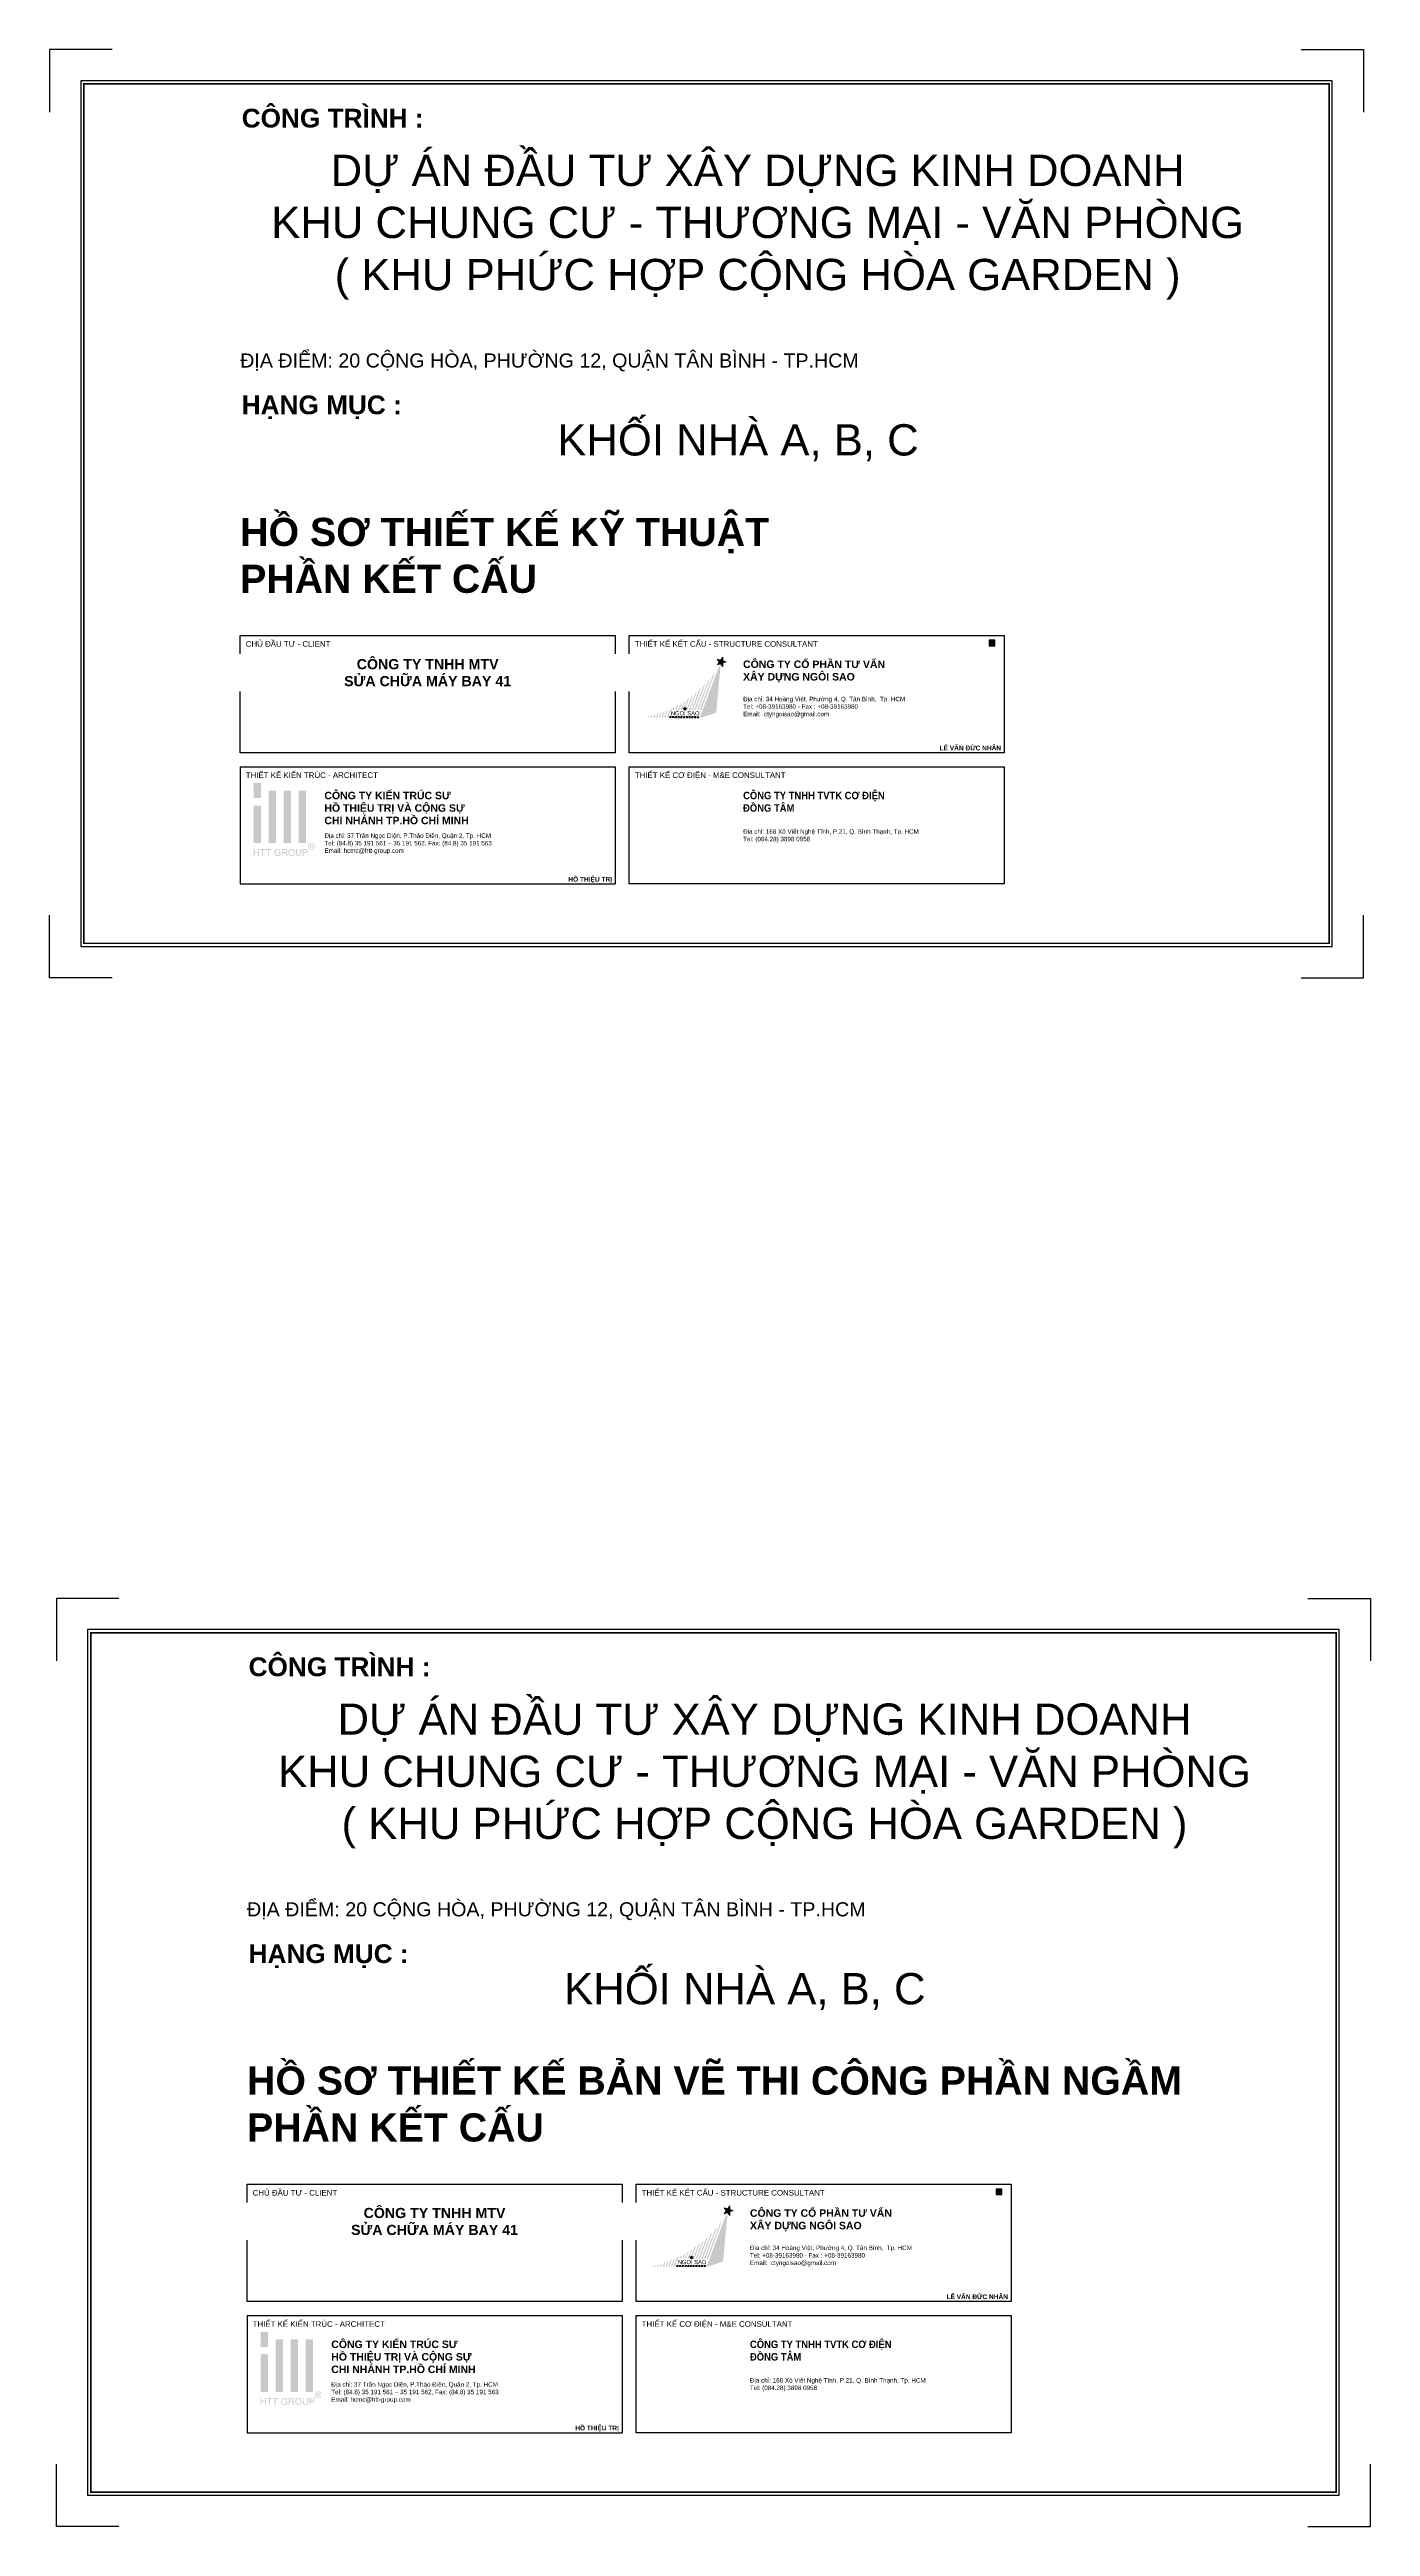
# Model space of a CAD drawing. Header units: millimetres. Extents: x 0 to 2059, y 9 to 1594.
# Drawn here: x 0 to 845, y 9 to 1594 of the extents above; entities that cross this region are included whole.
import ezdxf
from ezdxf.enums import TextEntityAlignment as Align

# ---------------------------------------------------------------- set-up
doc = ezdxf.new("R2010")
doc.units = ezdxf.units.MM
for name, color, linetype, lineweight in [('DGIONG', 4, 'Continuous', 13), ('KT1', 7, 'Continuous', 20), ('STICK', 1, 'Continuous', 9)]:
    doc.layers.add(name, color=color, linetype=linetype, lineweight=lineweight)
doc.styles.add('Arial', font='arial.ttf')
doc.styles.add('Arial - Bold', font='arialbd.ttf', dxfattribs={"height": 2.5})
doc.styles.add('Divide Page$0$Arial', font='arial.ttf')
doc.styles.add('Divide Page$0$ArialB', font='arialbd.ttf')
doc.styles.add('Star-AvoBold', font='VAVOB_0.TTF')

msp = doc.modelspace()

# ---------------------------------------------------------------- texts
at = {"color": 1}
for s, height, style, p in [('ĐỊA ĐIỂM: 20 CỘNG HÒA, PHƯỜNG 12, QUẬN TÂN BÌNH - TP.HCM', 9, 'Divide Page$0$Arial', (122, 1395)), ('HỒ SƠ THIẾT KẾ KỸ THUẬT', 18, 'Divide Page$0$ArialB', (122, 1285.3)), ('PHẦN KẾT CẤU', 18, 'Divide Page$0$ArialB', (122, 1255.3)), ('ĐỊA ĐIỂM: 20 CỘNG HÒA, PHƯỜNG 12, QUẬN TÂN BÌNH - TP.HCM', 9, 'Divide Page$0$Arial', (126.4, 403.8)), ('HỒ SƠ THIẾT KẾ BẢN VẼ THI CÔNG PHẦN NGẦM', 18, 'Divide Page$0$ArialB', (126.4, 294.2)), ('PHẦN KẾT CẤU', 18, 'Divide Page$0$ArialB', (126.4, 264.2))]:
    msp.add_text(s, height=height, dxfattribs=dict(at, style=style)).set_placement(p, align=Align.MIDDLE_LEFT)
at = {"style": 'Arial'}
for s, p in [('CHỦ ĐẦU TƯ - CLIENT', (125.6, 1213.6)), ('THIẾT KẾ KẾT CẤU - STRUCTURE CONSULTANT', (374.6, 1213.6)), ('THIẾT KẾ KIẾN TRÚC - ARCHITECT', (125.6, 1129.6)), ('THIẾT KẾ CƠ ĐIỆN - M&E CONSULTANT', (374.6, 1129.6)), ('CHỦ ĐẦU TƯ - CLIENT', (130, 222.4)), ('THIẾT KẾ KẾT CẤU - STRUCTURE CONSULTANT', (379, 222.4)), ('THIẾT KẾ KIẾN TRÚC - ARCHITECT', (130, 138.4)), ('THIẾT KẾ CƠ ĐIỆN - M&E CONSULTANT', (379, 138.4))]:
    msp.add_text(s, height=3.609, dxfattribs=at).set_placement(p, align=Align.MIDDLE_LEFT)
at = {"style": 'Arial - Bold'}
for p in [(360, 1063), (364.4, 71.8)]:
    msp.add_text('HỒ THIỆU TRỊ', height=3, dxfattribs=at).set_placement(p, align=Align.MIDDLE_RIGHT)
at = {"color": 1, "style": 'Divide Page$0$ArialB'}
for s, insert, char_height, width, attachment_point in [('CÔNG TRÌNH : ', (123, 1556.1), 12, 146.236, 1), ('{\\fArial|b0|i0|c0|p34;DỰ ÁN ĐẦU TƯ XÂY DỰNG KINH DOANH\\PKHU CHUNG CƯ - THƯƠNG MẠI - VĂN PHÒNG\\P( KHU PHỨC HỢP CỘNG HÒA GARDEN )}', (453.2, 1526.7), 20, 635.661, 2), ('HẠNG MỤC :', (123, 1372.6), 12, 146.236, 1), ('{\\fArial|b0|i0|c0|p34;KHỐI NHÀ A, B, C}', (440.6, 1354.2), 20, 635.661, 2), ('CÔNG TRÌNH : ', (127.4, 565), 12, 146.236, 1), ('{\\fArial|b0|i0|c0|p34;DỰ ÁN ĐẦU TƯ XÂY DỰNG KINH DOANH\\PKHU CHUNG CƯ - THƯƠNG MẠI - VĂN PHÒNG\\P( KHU PHỨC HỢP CỘNG HÒA GARDEN )}', (457.6, 535.5), 20, 635.661, 2), ('HẠNG MỤC :', (127.4, 381.4), 12, 146.236, 1), ('{\\fArial|b0|i0|c0|p34;KHỐI NHÀ A, B, C}', (445, 363), 20, 635.661, 2)]:
    msp.add_mtext(s, dxfattribs=dict(at, insert=insert, char_height=char_height, width=width, attachment_point=attachment_point))

# ---------------------------------------------------------------- blocks, each defined once
blk = doc.blocks.new('HTT-Logo')
at = {"true_color": 0x134fb3}
h = blk.add_hatch(color=154, dxfattribs=at)
h.paths.add_polyline_path([(3, 29.1), (0, 29.1), (0, 23.1), (3, 23.1)])
h.paths.add_polyline_path([(3, 20.1), (0, 20.1), (0, 5.1), (3, 5.1)])
h.paths.add_polyline_path([(9, 26.1), (6, 26.1), (6, 5.1), (9, 5.1)])
h.paths.add_polyline_path([(15, 26.1), (12, 26.1), (12, 5.1), (15, 5.1)])
h.paths.add_polyline_path([(21, 26.1), (18, 26.1), (18, 5.1), (21, 5.1)])
h.paths.add_polyline_path([(2.12, 2.7), (1.76, 2.7), (1.76, 1.59), (0.36, 1.59), (0.36, 2.7), (0, 2.7), (0, 0), (0.36, 0), (0.36, 1.27), (1.76, 1.27), (1.76, 0), (2.12, 0)])
h.paths.add_polyline_path([(4.65, 2.7), (2.51, 2.7), (2.51, 2.38), (3.4, 2.38), (3.4, 0), (3.76, 0), (3.76, 2.38), (4.65, 2.38)])
h.paths.add_polyline_path([(6.95, 2.7), (4.81, 2.7), (4.81, 2.38), (5.7, 2.38), (5.7, 0), (6.06, 0), (6.06, 2.38), (6.95, 2.38)])
h.paths.add_polyline_path([(8.64, 1.36), (8.64, 1.41), (8.66, 1.58), (8.69, 1.75), (8.75, 1.9), (8.81, 2.03), (8.92, 2.17), (9.05, 2.28), (9.2, 2.37), (9.29, 2.39), (9.45, 2.43), (9.65, 2.44), (9.84, 2.42), (10, 2.37), (10.14, 2.29), (10.26, 2.18), (10.34, 2.03), (10.41, 1.86), (10.73, 1.95), (10.68, 2.11), (10.61, 2.26), (10.53, 2.39), (10.45, 2.47), (10.31, 2.57), (10.16, 2.65), (10.13, 2.66), (9.97, 2.71), (9.8, 2.74), (9.63, 2.75), (9.55, 2.74), (9.38, 2.73), (9.21, 2.7), (9.06, 2.65), (8.91, 2.58), (8.88, 2.56), (8.75, 2.47), (8.63, 2.36), (8.53, 2.23), (8.44, 2.07), (8.41, 1.99), (8.35, 1.84), (8.31, 1.68), (8.28, 1.51), (8.27, 1.34), (8.28, 1.26), (8.29, 1.09), (8.32, 0.92), (8.38, 0.77), (8.44, 0.62), (8.46, 0.58), (8.55, 0.44), (8.66, 0.32), (8.79, 0.21), (8.93, 0.12), (9, 0.09), (9.15, 0.03), (9.31, -0.01), (9.48, -0.04), (9.65, -0.05), (9.73, -0.04), (9.9, -0.03), (10.07, 0.01), (10.23, 0.06), (10.34, 0.11), (10.48, 0.18), (10.63, 0.27), (10.77, 0.38), (10.77, 1.38), (9.63, 1.38), (9.63, 1.06), (10.42, 1.06), (10.42, 0.56), (10.39, 0.53), (10.26, 0.45), (10.09, 0.37), (9.96, 0.32), (9.8, 0.29), (9.63, 0.28), (9.62, 0.28), (9.45, 0.29), (9.28, 0.33), (9.12, 0.4), (8.97, 0.49), (8.86, 0.61), (8.77, 0.75), (8.73, 0.85), (8.68, 1), (8.65, 1.17)])
h.paths.add_polyline_path([(13.16, 1.39), (13.28, 1.48), (13.3, 1.51), (13.39, 1.64), (13.44, 1.79), (13.46, 1.96), (13.46, 2.06), (13.42, 2.22), (13.35, 2.37), (13.31, 2.43), (13.19, 2.55), (13.05, 2.63), (13.01, 2.64), (12.87, 2.67), (12.7, 2.69), (12.5, 2.7), (11.3, 2.7), (11.3, 0), (11.66, 0), (11.66, 1.2), (12.07, 1.2), (12.11, 1.2), (12.28, 1.19), (12.44, 1.11), (12.49, 1.07), (12.62, 0.93), (12.67, 0.86), (12.77, 0.73), (12.88, 0.56), (13.23, 0), (13.68, 0), (13.21, 0.73), (13.13, 0.85), (13.03, 0.98), (12.92, 1.09), (12.86, 1.14), (12.7, 1.23), (12.86, 1.26), (13.03, 1.31)])
h.paths.add_polyline_path([(11.66, 1.51), (11.66, 2.4), (12.51, 2.4), (12.67, 2.39), (12.83, 2.35), (12.97, 2.27), (13.06, 2.13), (13.09, 1.96), (13.08, 1.87), (13.02, 1.72), (12.96, 1.64), (12.8, 1.55), (12.62, 1.52), (12.43, 1.51)], flags=16)
h.paths.add_polyline_path([(16.49, 1.43), (16.48, 1.6), (16.44, 1.77), (16.4, 1.92), (16.34, 2.07), (16.33, 2.09), (16.24, 2.23), (16.14, 2.36), (16.02, 2.47), (15.88, 2.57), (15.85, 2.59), (15.7, 2.66), (15.54, 2.71), (15.38, 2.74), (15.2, 2.75), (15.15, 2.75), (14.98, 2.73), (14.82, 2.7), (14.66, 2.64), (14.52, 2.57), (14.39, 2.48), (14.27, 2.37), (14.18, 2.26), (14.1, 2.14), (14.03, 2), (13.98, 1.84), (13.94, 1.68), (13.92, 1.5), (13.91, 1.31), (13.91, 1.29), (13.92, 1.12), (13.95, 0.96), (14, 0.8), (14.07, 0.64), (14.07, 0.62), (14.16, 0.48), (14.26, 0.35), (14.38, 0.23), (14.52, 0.14), (14.56, 0.12), (14.71, 0.04), (14.86, -0.01), (15.03, -0.04), (15.2, -0.05), (15.21, -0.05), (15.38, -0.03), (15.55, 0), (15.7, 0.05), (15.86, 0.12), (15.87, 0.13), (16.01, 0.22), (16.13, 0.33), (16.24, 0.46), (16.33, 0.61), (16.36, 0.69), (16.42, 0.84), (16.46, 1), (16.48, 1.17), (16.49, 1.35)])
h.paths.add_polyline_path([(14.28, 1.45), (14.3, 1.64), (14.34, 1.81), (14.4, 1.95), (14.47, 2.08), (14.57, 2.2), (14.73, 2.32), (14.88, 2.38), (15.04, 2.43), (15.21, 2.44), (15.38, 2.42), (15.54, 2.38), (15.69, 2.31), (15.82, 2.2), (15.93, 2.07), (16.01, 1.93), (16.04, 1.85), (16.09, 1.7), (16.12, 1.53), (16.12, 1.32), (16.11, 1.12), (16.08, 0.95), (16.03, 0.79), (15.96, 0.66), (15.86, 0.54), (15.8, 0.48), (15.67, 0.38), (15.53, 0.32), (15.37, 0.27), (15.2, 0.26), (15.12, 0.26), (14.95, 0.29), (14.8, 0.35), (14.67, 0.43), (14.54, 0.54), (14.45, 0.66), (14.37, 0.8), (14.32, 0.95), (14.29, 1.12), (14.28, 1.31)], flags=16)
h.paths.add_polyline_path([(17.31, 2.7), (16.96, 2.7), (16.96, 1.12), (16.96, 0.93), (16.98, 0.75), (17.02, 0.6), (17.06, 0.46), (17.07, 0.44), (17.15, 0.3), (17.27, 0.18), (17.4, 0.08), (17.51, 0.03), (17.67, -0.01), (17.84, -0.04), (18.02, -0.05), (18.2, -0.04), (18.37, -0.01), (18.52, 0.04), (18.66, 0.1), (18.68, 0.12), (18.81, 0.22), (18.91, 0.35), (18.99, 0.49), (19.02, 0.61), (19.06, 0.76), (19.07, 0.94), (19.08, 1.14), (19.08, 2.7), (18.72, 2.7), (18.72, 1.14), (18.72, 1.06), (18.71, 0.86), (18.68, 0.69), (18.62, 0.55), (18.55, 0.45), (18.49, 0.4), (18.36, 0.33), (18.19, 0.29), (17.99, 0.28), (17.92, 0.28), (17.75, 0.31), (17.6, 0.37), (17.46, 0.48), (17.38, 0.63), (17.34, 0.77), (17.32, 0.94), (17.31, 1.14)])
h.paths.add_polyline_path([(21.42, 1.25), (21.52, 1.34), (21.6, 1.45), (21.67, 1.59), (21.72, 1.75), (21.73, 1.92), (21.73, 1.97), (21.71, 2.13), (21.65, 2.29), (21.56, 2.44), (21.44, 2.55), (21.42, 2.56), (21.27, 2.63), (21.1, 2.67), (21.05, 2.68), (20.89, 2.7), (20.69, 2.7), (19.67, 2.7), (19.67, 0), (20.03, 0), (20.03, 1.1), (20.72, 1.1), (20.76, 1.1), (20.96, 1.11), (21.14, 1.14), (21.29, 1.19)])
h.paths.add_polyline_path([(20.03, 1.42), (20.03, 2.38), (20.72, 2.38), (20.93, 2.37), (21.06, 2.36), (21.16, 2.31), (21.28, 2.2), (21.34, 2.08), (21.37, 1.91), (21.36, 1.82), (21.31, 1.67), (21.22, 1.54), (21.09, 1.47), (20.93, 1.43), (20.73, 1.42)], flags=16)
h.paths.add_polyline_path([(23.87, 2.76), (24.01, 2.85), (24.13, 2.96), (24.24, 3.09), (24.33, 3.24), (24.35, 3.28), (24.42, 3.44), (24.47, 3.6), (24.5, 3.76), (24.51, 3.93), (24.51, 3.98), (24.49, 4.15), (24.46, 4.31), (24.4, 4.47), (24.33, 4.62), (24.29, 4.69), (24.19, 4.82), (24.08, 4.94), (23.95, 5.05), (23.81, 5.14), (23.77, 5.16), (23.61, 5.23), (23.45, 5.28), (23.29, 5.31), (23.12, 5.32), (23.08, 5.31), (22.92, 5.3), (22.76, 5.27), (22.6, 5.21), (22.44, 5.14), (22.38, 5.1), (22.24, 5.01), (22.12, 4.89), (22.01, 4.77), (21.92, 4.62), (21.89, 4.57), (21.82, 4.41), (21.77, 4.25), (21.74, 4.09), (21.73, 3.93), (21.73, 3.87), (21.75, 3.71), (21.79, 3.55), (21.84, 3.39), (21.92, 3.24), (21.95, 3.18), (22.05, 3.04), (22.16, 2.92), (22.29, 2.81), (22.43, 2.72), (22.48, 2.7), (22.64, 2.63), (22.79, 2.58), (22.96, 2.55), (23.12, 2.54), (23.18, 2.54), (23.34, 2.55), (23.5, 2.59), (23.66, 2.65), (23.82, 2.72)])
h.paths.add_polyline_path([(22.55, 2.92), (22.45, 2.98), (22.32, 3.09), (22.21, 3.21), (22.12, 3.35), (22.07, 3.44), (22.01, 3.6), (21.98, 3.76), (21.96, 3.93), (21.97, 4.03), (22, 4.19), (22.05, 4.35), (22.12, 4.51), (22.18, 4.61), (22.29, 4.73), (22.41, 4.85), (22.56, 4.94), (22.64, 4.98), (22.8, 5.04), (22.96, 5.07), (23.12, 5.09), (23.21, 5.08), (23.37, 5.06), (23.53, 5.01), (23.69, 4.94), (23.79, 4.88), (23.92, 4.77), (24.03, 4.65), (24.13, 4.51), (24.17, 4.41), (24.23, 4.25), (24.27, 4.09), (24.28, 3.93), (24.28, 3.83), (24.25, 3.67), (24.2, 3.51), (24.13, 3.35), (24.07, 3.25), (23.96, 3.13), (23.84, 3.01), (23.7, 2.92), (23.61, 2.87), (23.45, 2.81), (23.29, 2.78), (23.12, 2.77), (23.02, 2.77), (22.86, 2.8), (22.7, 2.85)], flags=16)
h.paths.add_polyline_path([(22.51, 3.16), (22.51, 4.65), (23.03, 4.65), (23.23, 4.64), (23.4, 4.62), (23.55, 4.52), (23.6, 4.47), (23.66, 4.31), (23.67, 4.25), (23.64, 4.09), (23.55, 3.96), (23.42, 3.87), (23.24, 3.82), (23.37, 3.75), (23.46, 3.64), (23.57, 3.47), (23.77, 3.16), (23.47, 3.16), (23.34, 3.39), (23.23, 3.58), (23.14, 3.7), (23.09, 3.74), (22.94, 3.79), (22.9, 3.79), (22.76, 3.79), (22.76, 3.16)], flags=0)
h.paths.add_polyline_path([(22.76, 4), (22.76, 4.45), (23.03, 4.45), (23.13, 4.45), (23.27, 4.42), (23.37, 4.35), (23.41, 4.21), (23.33, 4.06), (23.24, 4.02), (23.05, 4)], flags=0)
blk = doc.blocks.new('A$Cc357cfdc')
at = {"xscale": 2, "yscale": 2, "zscale": 2}
blk.add_blockref('HTT-Logo', (10.8, -71.3), dxfattribs=at)
at = {"ltscale": 10}
for s, insert, char_height, width, attachment_point, style in [('CÔNG TY KIẾN TRÚC SƯ\\PHỒ THIỆU TRỊ VÀ CỘNG SỰ\\PCHI NHÁNH TP.HỒ CHÍ MINH', (67.4, -20), 6, 137.59, 1, 'Divide Page$0$ArialB'), ('Địa chỉ: 37 Trần Ngọc Diện, P.Thảo Điền, Quận 2, Tp. HCM\\PTel: (84.8) 35 191 561 – 35 191 562, Fax: (84.8) 35 191 563\\PEmail: hcmc@htt-group.com', (67.4, -70), 3.6, 149.776, 7, 'Divide Page$0$Arial')]:
    blk.add_mtext(s, dxfattribs=dict(at, insert=insert, char_height=char_height, width=width, attachment_point=attachment_point, style=style))
blk = doc.blocks.new('A$C6915734e')
at = {"layer": 'DGIONG'}
h = blk.add_hatch(color=142, dxfattribs=at)
h.paths.add_polyline_path([(51.6, 35.7), (50.2, 33.5), (37.6, 0), (38.5, 0)])
h.paths.add_polyline_path([(47.8, 30.3), (46.5, 28.6), (37.6, 5.1), (38.6, 5.1)], flags=17)
h.paths.add_polyline_path([(44.4, 26), (43.2, 24.6), (35.8, 5.1), (36.7, 5.1)])
h.paths.add_polyline_path([(41.3, 22.6), (40.2, 21.5), (34, 5.1), (34.9, 5.1)])
h.paths.add_polyline_path([(38.4, 19.8), (37.3, 18.8), (32.1, 5.1), (33.1, 5.1)])
h.paths.add_polyline_path([(35.7, 17.4), (34.8, 16.6), (30.3, 5.1), (31.2, 5.1)])
h.paths.add_polyline_path([(33.1, 15.3), (32.2, 14.6), (28.5, 5.1), (29.4, 5.1)])
h.paths.add_polyline_path([(30.6, 13.4), (29.6, 12.7), (27.5, 7.4), (28.4, 7.4)])
h.paths.add_polyline_path([(24.8, 5.1), (25.7, 5.1), (28.1, 11.7), (27.3, 11.1)])
h.paths.add_polyline_path([(25.7, 10.2), (24.9, 9.6), (23, 5.2), (23.9, 5.2)])
h.paths.add_polyline_path([(23.4, 8.8), (22.5, 8.3), (21.2, 5.2), (22.1, 5.2)])
h.paths.add_polyline_path([(21.1, 7.5), (20.2, 7.1), (19.3, 5.2), (20.2, 5.2)])
h.paths.add_polyline_path([(37, 0.7), (36.1, 0.7), (35.8, 0), (36.7, 0)])
h.paths.add_polyline_path([(34.9, 0), (35.1, 0.8), (34.2, 0.8), (34, 0)])
h.paths.add_polyline_path([(32.1, 0), (33, 0), (33.3, 0.8), (32.4, 0.8)])
h.paths.add_polyline_path([(30.3, 0), (31.2, 0), (31.5, 0.8), (30.6, 0.8)])
h.paths.add_polyline_path([(29.6, 0.8), (28.7, 0.8), (28.5, 0), (29.4, 0)])
h.paths.add_polyline_path([(26.9, 0.8), (26.6, 0), (27.5, 0), (27.8, 0.8)])
h.paths.add_polyline_path([(25.7, 0), (26, 0.8), (25.1, 0.8), (24.8, 0)])
h.paths.add_polyline_path([(24.1, 0.8), (23.2, 0.8), (23, 0), (23.9, 0)])
h.paths.add_polyline_path([(22.3, 0.8), (21.4, 0.8), (21.1, 0), (22, 0)])
h.paths.add_polyline_path([(20.2, 0.1), (20.5, 0.8), (19.6, 0.8), (19.3, 0.1)])
h.paths.add_polyline_path([(18.6, 0.8), (17.7, 0.8), (17.5, 0.1), (18.4, 0.1)])
h.paths.add_polyline_path([(15.6, 0.1), (16.5, 0.1), (18.9, 6.4), (18.1, 6.1)])
h.paths.add_polyline_path([(13.8, 0), (14.7, 0), (16.6, 5.4), (15.9, 5)])
h.paths.add_polyline_path([(14.5, 4.4), (13.6, 4.1), (11.9, 0), (12.8, 0)])
h.paths.add_polyline_path([(12.3, 3.6), (11.5, 3.3), (10.1, 0), (11, 0)])
h.paths.add_polyline_path([(10.2, 2.8), (9.3, 2.5), (8.3, 0), (9.2, 0)])
h.paths.add_polyline_path([(8.1, 2.1), (7.2, 1.8), (6.4, 0), (7.3, 0)])
h.paths.add_polyline_path([(6.1, 1.5), (5.1, 1.2), (4.6, 0), (5.5, 0)])
h.paths.add_polyline_path([(4, 0.9), (3, 0.7), (2.8, 0), (3.7, 0)])
h.paths.add_polyline_path([(1.8, 0), (2, 0.4), (1, 0.2), (0, 0)])
blk.add_hatch(color=146, dxfattribs=at).paths.add_polyline_path([(51.6, 35.8), (38.5, 0), (48.6, 3.4)])
at = {"layer": 'STICK'}
for points in [[(49.4, 35.2), (53, 40.4), (53.1, 34.1), (49.3, 39.1), (55.3, 37.3)], [(53.1, 37.9), (51.6, 38.4), (50.8, 37.2), (51.7, 36), (53.1, 36.5)], [(26.9, 5.1), (27.6, 7.2), (28.3, 5.1), (26.5, 6.4), (28.7, 6.4)], [(28, 5.9), (27.9, 6.4), (27.3, 6.4), (27.2, 5.9), (27.6, 5.6)]]:
    blk.add_hatch(color=256, dxfattribs=at).paths.add_polyline_path(points)
at = {"layer": 'DGIONG'}
for points in [[(41.3, 22.6, 21.2, 21.2, 0), (41.3, 22.6, 0, 0, 0), (34.9, 5.1, 0, 0, 0), (34, 5.1, 0, 0, 0), (40.2, 21.5, 0, 0, 0), (41.3, 22.6, 0, 0, 0)], [(44.4, 26, 21.2, 21.2, 0), (44.4, 26, 0, 0, 0), (36.7, 5.1, 0, 0, 0), (35.8, 5.1, 0, 0, 0), (43.2, 24.6, 0, 0, 0), (44.4, 26, 0, 0, 0)], [(51.6, 35.7, 21.2, 21.2, 0), (51.6, 35.7, 0, 0, 0), (38.5, 0, 0, 0, 0), (37.6, 0, 0, 0, 0), (50.2, 33.5, 0, 0, 0), (51.6, 35.7, 0, 0, 0)], [(47.8, 30.3, 21.2, 21.2, 0), (47.8, 30.3, 0, 0, 0), (38.6, 5.1, 0, 0, 0), (37.6, 5.1, 0, 0, 0), (46.5, 28.6, 0, 0, 0), (47.8, 30.3, 0, 0, 0)], [(18.9, 6.4, 21.2, 21.2, 0), (18.9, 6.4, 0, 0, 0), (16.5, 0.1, 0, 0, 0), (15.6, 0.1, 0, 0, 0), (18.1, 6.1, 0, 0, 0), (18.9, 6.4, 0, 0, 0)], [(21.1, 7.5, 21.2, 21.2, 0), (21.1, 7.5, 0, 0, 0), (20.2, 5.2, 0, 0, 0), (19.3, 5.2, 0, 0, 0), (20.2, 7.1, 0, 0, 0), (21.1, 7.5, 0, 0, 0)], [(23.4, 8.8, 21.2, 21.2, 0), (23.4, 8.8, 0, 0, 0), (22.1, 5.2, 0, 0, 0), (21.2, 5.2, 0, 0, 0), (22.5, 8.3, 0, 0, 0), (23.4, 8.8, 0, 0, 0)], [(25.7, 10.2, 21.2, 21.2, 0), (25.7, 10.2, 0, 0, 0), (23.9, 5.2, 0, 0, 0), (23, 5.2, 0, 0, 0), (24.9, 9.6, 0, 0, 0), (25.7, 10.2, 0, 0, 0)], [(28.1, 11.7, 21.2, 21.2, 0), (28.1, 11.7, 0, 0, 0), (25.7, 5.1, 0, 0, 0), (24.8, 5.1, 0, 0, 0), (27.3, 11.1, 0, 0, 0), (28.1, 11.7, 0, 0, 0)], [(30.6, 13.4, 21.2, 21.2, 0), (30.6, 13.4, 0, 0, 0), (28.4, 7.4, 0, 0, 0), (27.5, 7.4, 0, 0, 0), (29.6, 12.7, 0, 0, 0), (30.6, 13.4, 0, 0, 0)], [(33.1, 15.3, 21.2, 21.2, 0), (33.1, 15.3, 0, 0, 0), (29.4, 5.1, 0, 0, 0), (28.5, 5.1, 0, 0, 0), (32.2, 14.6, 0, 0, 0), (33.1, 15.3, 0, 0, 0)], [(35.7, 17.4, 21.2, 21.2, 0), (35.7, 17.4, 0, 0, 0), (31.2, 5.1, 0, 0, 0), (30.3, 5.1, 0, 0, 0), (34.8, 16.6, 0, 0, 0), (35.7, 17.4, 0, 0, 0)], [(38.4, 19.8, 21.2, 21.2, 0), (38.4, 19.8, 0, 0, 0), (33.1, 5.1, 0, 0, 0), (32.1, 5.1, 0, 0, 0), (37.3, 18.8, 0, 0, 0), (38.4, 19.8, 0, 0, 0)], [(2, 0.4, 21.2, 21.2, 0), (2, 0.4, 0, 0, 0), (1.8, 0, 0, 0, 0), (0, 0, 0, 0, 0), (1, 0.2, 0, 0, 0), (2, 0.4, 0, 0, 0)], [(4, 0.9, 21.2, 21.2, 0), (4, 0.9, 0, 0, 0), (3.7, 0, 0, 0, 0), (2.8, 0, 0, 0, 0), (3, 0.7, 0, 0, 0), (4, 0.9, 0, 0, 0)], [(6.1, 1.5, 21.2, 21.2, 0), (6.1, 1.5, 0, 0, 0), (5.5, 0, 0, 0, 0), (4.6, 0, 0, 0, 0), (5.1, 1.2, 0, 0, 0), (6.1, 1.5, 0, 0, 0)], [(8.1, 2.1, 21.2, 21.2, 0), (8.1, 2.1, 0, 0, 0), (7.3, 0, 0, 0, 0), (6.4, 0, 0, 0, 0), (7.2, 1.8, 0, 0, 0), (8.1, 2.1, 0, 0, 0)], [(10.2, 2.8, 21.2, 21.2, 0), (10.2, 2.8, 0, 0, 0), (9.2, 0, 0, 0, 0), (8.3, 0, 0, 0, 0), (9.3, 2.5, 0, 0, 0), (10.2, 2.8, 0, 0, 0)], [(12.3, 3.6, 21.2, 21.2, 0), (12.3, 3.6, 0, 0, 0), (11, 0, 0, 0, 0), (10.1, 0, 0, 0, 0), (11.5, 3.3, 0, 0, 0), (12.3, 3.6, 0, 0, 0)], [(14.5, 4.4, 21.2, 21.2, 0), (14.5, 4.4, 0, 0, 0), (12.8, 0, 0, 0, 0), (11.9, 0, 0, 0, 0), (13.6, 4.1, 0, 0, 0), (14.5, 4.4, 0, 0, 0)], [(16.6, 5.4, 21.2, 21.2, 0), (16.6, 5.4, 0, 0, 0), (14.7, 0, 0, 0, 0), (13.8, 0, 0, 0, 0), (15.9, 5, 0, 0, 0), (16.6, 5.4, 0, 0, 0)]]:
    blk.add_lwpolyline(points, format="xyseb", dxfattribs=at)
for points in [[(18.4, 0.1), (18.6, 0.8), (17.7, 0.8), (17.5, 0.1)], [(20.2, 0.1), (20.5, 0.8), (19.6, 0.8), (19.3, 0.1)], [(22, 0), (22.3, 0.8), (21.4, 0.8), (21.1, 0)], [(23.9, 0), (24.1, 0.8), (23.2, 0.8), (23, 0)], [(25.7, 0), (26, 0.8), (25.1, 0.8), (24.8, 0)], [(27.5, 0), (27.8, 0.8), (26.9, 0.8), (26.6, 0)], [(29.4, 0), (29.6, 0.8), (28.7, 0.8), (28.5, 0)], [(31.2, 0), (31.5, 0.8), (30.6, 0.8), (30.3, 0)], [(33, 0), (33.3, 0.8), (32.4, 0.8), (32.1, 0)], [(34.9, 0), (35.1, 0.8), (34.2, 0.8), (34, 0)], [(36.7, 0), (37, 0.7), (36.1, 0.7), (35.8, 0)]]:
    blk.add_lwpolyline(points, close=True, dxfattribs=at)
at = {"layer": 'STICK'}
for p, q in [((49.3, 39.1), (55.3, 37.3)), ((53.1, 34.1), (49.3, 39.1)), ((49.4, 35.2), (53, 40.4)), ((55.3, 37.3), (49.4, 35.2)), ((53, 40.4), (53.1, 34.1)), ((26.5, 6.4), (28.7, 6.4)), ((28.3, 5.1), (26.5, 6.4)), ((28.7, 6.4), (26.9, 5.1)), ((27.6, 7.2), (28.3, 5.1))]:
    blk.add_line(p, q, dxfattribs=at)
at = {"layer": 'KT1', "color": 1, "style": 'Star-AvoBold', "width": 1}
blk.add_text('NGOI SAO', height=2.79, dxfattribs=at).set_placement((18.4, 1.6))
blk = doc.blocks.new('A$Cbc7c7821')
at = {"xscale": 1.2, "yscale": 1.2}
blk.add_blockref('A$C6915734e', (11.3, -65.8), dxfattribs=at)
at = {"ltscale": 10}
for s, insert, char_height, width, attachment_point, style in [('CÔNG TY CỔ PHẦN TƯ VẤN \\PXÂY DỰNG NGÔI SAO', (91.1, -20), 6, 137.59, 1, 'Divide Page$0$ArialB'), ('Địa chỉ: 34 Hoàng Việt, Phường 4, Q. Tân Bình,  Tp. HCM\\PTel: +08-39163980 - Fax : +08-39163980 \\PEmail:  ctyngoisao@gmail.com', (91.1, -65.7), 3.6, 149.776, 7, 'Divide Page$0$Arial')]:
    blk.add_mtext(s, dxfattribs=dict(at, insert=insert, char_height=char_height, width=width, attachment_point=attachment_point, style=style))
blk = doc.blocks.new('A$Cf3a3105d')
at = {"ltscale": 10}
for s, insert, char_height, width, attachment_point, style in [('{\\W0.9;CÔNG TY TNHH TVTK CƠ ĐIỆN \\PĐỒNG TÂM}', (91.1, -20), 6, 137.59, 1, 'Divide Page$0$ArialB'), ('\\pt18;Địa chỉ: 168 Xô Viết Nghệ Tĩnh, P.21, Q. Bình Thạnh, Tp. HCM \\P\\ptz;Tel: (084.28) 3898 0958', (91.1, -60.7), 3.6, 149.776, 7, 'Divide Page$0$Arial')]:
    blk.add_mtext(s, dxfattribs=dict(at, insert=insert, char_height=char_height, width=width, attachment_point=attachment_point, style=style))
blk = doc.blocks.new('A$Ce740f748')
at = {"style": 'Arial - Bold'}
blk.add_text('LÊ VĂN ĐỨC NHÂN', height=3, dxfattribs=at).set_placement((-2, 3), align=Align.MIDDLE_RIGHT)

# ---------------------------------------------------------------- hatches: boundary and pattern name
for points in [[(601.4, 1212.4), (605, 1212.4), (605, 1216), (601.4, 1216)], [(605.8, 221.2), (609.4, 221.2), (609.4, 224.8), (605.8, 224.8)]]:
    msp.add_hatch(color=6).paths.add_polyline_path(points)

# ---------------------------------------------------------------- linework, layer by layer
at = {"color": 6}
for p, q in [((122, 1135), (362, 1135)), ((122, 1135), (122, 1060)), ((362, 1135), (362, 1060)), ((122, 1060), (362, 1060)), ((126.4, 143.8), (366.4, 143.8)), ((126.4, 143.8), (126.4, 68.8)), ((366.4, 143.8), (366.4, 68.8)), ((126.4, 68.8), (366.4, 68.8))]:
    msp.add_line(p, q, dxfattribs=at)
at = {"color": 14}
for points in [[(20, 1020), (821, 1020), (821, 1574), (20, 1574)], [(24.4, 28.8), (825.4, 28.8), (825.4, 582.8), (24.4, 582.8)]]:
    msp.add_lwpolyline(points, close=True, dxfattribs=at)
at = {"color": 6, "const_width": 1}
for points in [[(22, 1022), (819, 1022), (819, 1572), (22, 1572)], [(26.4, 30.8), (823.4, 30.8), (823.4, 580.8), (26.4, 580.8)]]:
    msp.add_lwpolyline(points, close=True, dxfattribs=at)
at = {"color": 6}
for points in [[(122, 1219), (362, 1219), (362, 1144), (122, 1144)], [(371, 1219), (611, 1219), (611, 1144), (371, 1144)], [(601.4, 1212.4), (605, 1212.4), (605, 1216), (601.4, 1216)], [(371, 1135), (611, 1135), (611, 1060), (371, 1060)], [(126.4, 227.8), (366.4, 227.8), (366.4, 152.8), (126.4, 152.8)], [(375.4, 227.8), (615.4, 227.8), (615.4, 152.8), (375.4, 152.8)], [(605.8, 221.2), (609.4, 221.2), (609.4, 224.8), (605.8, 224.8)], [(375.4, 143.8), (615.4, 143.8), (615.4, 68.8), (375.4, 68.8)]]:
    msp.add_lwpolyline(points, close=True, dxfattribs=at)
at = {"layer": 'Defpoints', "color": 1}
for points in [[(40, 1594), (0, 1594), (0, 1554)], [(801, 1594), (841, 1594), (841, 1554)], [(40, 1000), (0, 1000), (0, 1040)], [(801, 1000), (841, 1000), (841, 1040)], [(44.4, 602.8), (4.4, 602.8), (4.4, 562.8)], [(805.4, 602.8), (845.4, 602.8), (845.4, 562.8)], [(44.4, 8.8), (4.4, 8.8), (4.4, 48.8)], [(805.4, 8.8), (845.4, 8.8), (845.4, 48.8)]]:
    msp.add_lwpolyline(points, dxfattribs=at)

# ---------------------------------------------------------------- block references
at = {"xscale": 0.8, "yscale": 0.8, "zscale": 0.8}
for name, p in [('A$Cbc7c7821', (371, 1219)), ('A$Cc357cfdc', (122, 1135)), ('A$Cf3a3105d', (371, 1135)), ('A$Cbc7c7821', (375.4, 227.8)), ('A$Cc357cfdc', (126.4, 143.8)), ('A$Cf3a3105d', (375.4, 143.8))]:
    msp.add_blockref(name, p, dxfattribs=at)
for p in [(611, 1144), (615.4, 152.8)]:
    msp.add_blockref('A$Ce740f748', p)

msp.set_redraw_order([(e.dxf.handle, doc.entitydb.next_handle()) for e in msp.query("TEXT MTEXT ATTDEF DIMENSION ARC_DIMENSION")])  # texts and dimensions are drawn at this point

# ---------------------------------------------------------------- next in the draw order: texts
at = {"ltscale": 10, "char_height": 6.5, "width": 256.879, "attachment_point": 2, "style": 'Arial - Bold', "bg_fill": 2}
for insert in [(242, 1203.9), (246.4, 212.7)]:
    msp.add_mtext('CÔNG TY TNHH MTV\\PSỬA CHỮA MÁY BAY 41', dxfattribs=dict(at, insert=insert))

doc.saveas('drawing.dxf')
